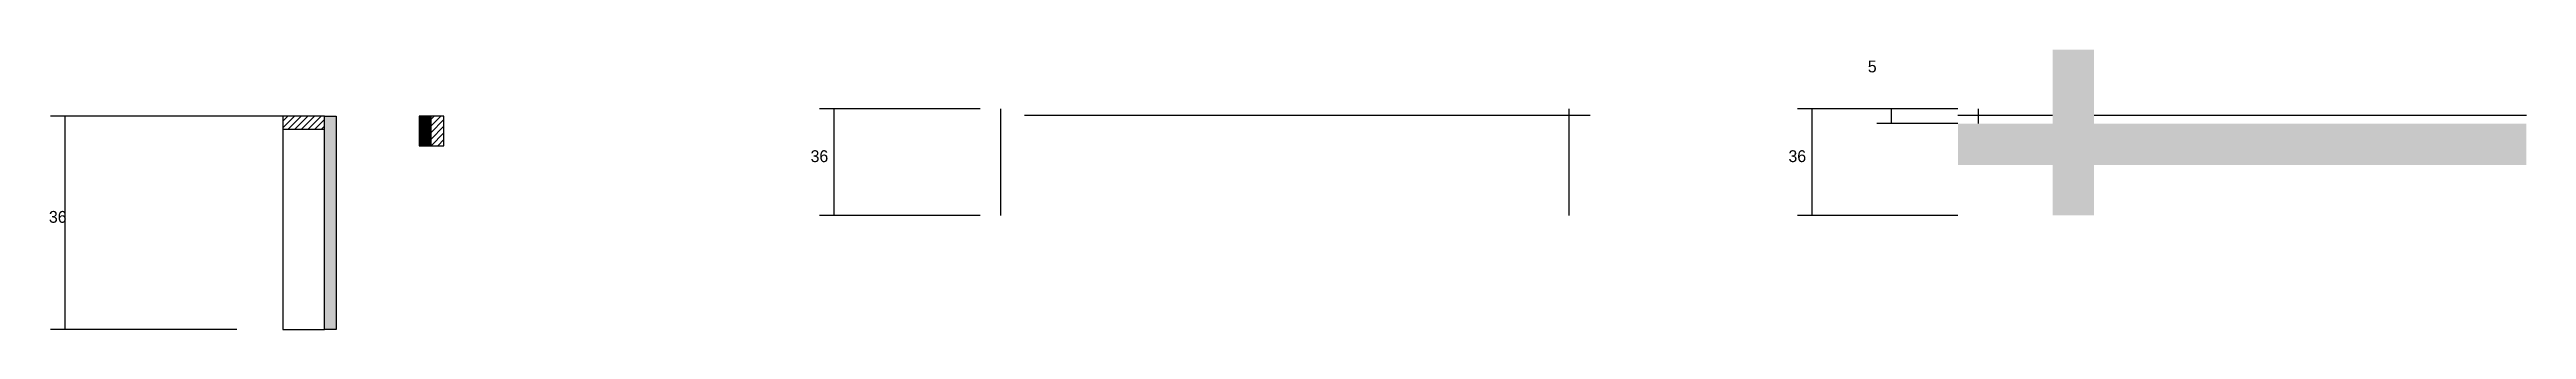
# Model space of a CAD drawing. Header units: metres. Extents: x -65046 to 21926, y -45195 to 1016.
# Drawn here: x 4684 to 5520, y -44957 to -44862 of the extents above; entities that cross this region are included whole.
import ezdxf

# ---------------------------------------------------------------- set-up
doc = ezdxf.new("R2010")
doc.units = ezdxf.units.M
for name, color, linetype in [('COTA', 241, 'Continuous'), ('Hachura', 253, 'Continuous'), ('Madeira', 126, 'Continuous'), ('Painéis', 200, 'Continuous'), ('SARR_2.2x7', 40, 'Continuous'), ('SARR_EDITAR', 141, 'Continuous')]:
    doc.layers.add(name, color=color, linetype=linetype)

msp = doc.modelspace()

# ---------------------------------------------------------------- texts
at = {"layer": 'COTA'}
for s, p in [('5', (5298.1, -44870.2)), ('36', (4941.1, -44900.5)), ('36', (5271.3, -44900.5)), ('36', (4683.9, -44921))]:
    msp.add_text(s, height=4, dxfattribs=at).set_placement(p)

# ---------------------------------------------------------------- hatches: boundary and pattern name
at = {"layer": 'COTA'}
h = msp.add_hatch(dxfattribs=at)
h.set_pattern_fill('AR-CONC', scale=0.03)
h.paths.add_polyline_path([(5520.5, -44901.5), (5520.5, -44887.5), (5374.5, -44887.5), (5374.5, -44882.5), (5374.5, -44862.5), (5360.5, -44862.5), (5360.5, -44882.5), (5360.5, -44887.5), (5328.5, -44887.5), (5328.5, -44901.5), (5360.5, -44901.5), (5360.5, -44918.5), (5374.5, -44918.5), (5374.5, -44901.5)])
at = {"layer": 'Hachura'}
h = msp.add_hatch(dxfattribs=at)
h.set_pattern_fill('ANSI31', scale=0.5)
h.paths.add_polyline_path([(4776.9, -44889.4), (4776.9, -44885), (4776.9, -44885), (4762.9, -44885), (4762.9, -44885), (4762.9, -44889.4), (4762.9, -44889.4), (4776.9, -44889.4)])
h = msp.add_hatch(color=8, dxfattribs=at)
h.dxf.hatch_style = 1
h.paths.add_polyline_path([(4780.9, -44885), (4776.9, -44885), (4776.9, -44885), (4776.9, -44957), (4776.9, -44957), (4780.9, -44957), (4780.9, -44957), (4780.9, -44885)])
h = msp.add_hatch(color=8, dxfattribs=at)
h.dxf.hatch_style = 1
h.paths.add_polyline_path([(4812.9, -44885), (4808.9, -44885), (4808.9, -44885), (4808.9, -44895), (4808.9, -44895), (4812.9, -44895), (4812.9, -44895), (4812.9, -44885)])
h = msp.add_hatch(dxfattribs=at)
h.set_pattern_fill('ANSI31', scale=0.5)
h.paths.add_polyline_path([(4812.9, -44895), (4817.3, -44895), (4817.3, -44895), (4817.3, -44885), (4817.3, -44885), (4812.9, -44885), (4812.9, -44885), (4812.9, -44895)])

# ---------------------------------------------------------------- linework, layer by layer
at = {"layer": 'COTA'}
for p, q in [((4762.9, -44885), (4684.4, -44885)), ((4689.4, -44957), (4689.4, -44885)), ((4998.3, -44882.5), (4944.1, -44882.5)), ((4949.1, -44918.5), (4949.1, -44882.5)), ((5328.5, -44882.5), (5274.3, -44882.5)), ((5279.3, -44918.5), (5279.3, -44882.5)), ((5328.5, -44882.5), (5301.1, -44882.5)), ((5328.5, -44887.5), (5301.1, -44887.5)), ((5306.1, -44887.5), (5306.1, -44882.5)), ((4998.3, -44918.5), (4944.1, -44918.5)), ((5328.5, -44918.5), (5274.3, -44918.5)), ((4747.3, -44957), (4684.4, -44957))]:
    msp.add_line(p, q, dxfattribs=at)
at = {"layer": 'Madeira'}
for points in [[(4776.9, -44889.4), (4776.9, -44885), (4762.9, -44885), (4762.9, -44889.4)], [(4776.9, -44885), (4762.9, -44885), (4762.9, -44957), (4776.9, -44957)], [(4812.9, -44895), (4817.3, -44895), (4817.3, -44885), (4812.9, -44885)]]:
    msp.add_lwpolyline(points, close=True, dxfattribs=at)
at = {"layer": 'Painéis'}
for points in [[(4776.9, -44885), (4780.9, -44885), (4780.9, -44957), (4776.9, -44957)], [(4812.9, -44885), (4808.9, -44885), (4808.9, -44895), (4812.9, -44895)]]:
    msp.add_lwpolyline(points, close=True, dxfattribs=at)
at = {"layer": 'SARR_2.2x7'}
for p, q in [((5005.3, -44918.5), (5005.3, -44882.5)), ((5013.3, -44884.7), (5204.3, -44884.7)), ((5197.3, -44918.5), (5197.3, -44882.5)), ((5335.5, -44887.5), (5335.5, -44882.5))]:
    msp.add_line(p, q, dxfattribs=at)
at = {"layer": 'SARR_EDITAR'}
for p, q in [((5328.5, -44884.7), (5360.5, -44884.7)), ((5374.5, -44884.7), (5520.5, -44884.7))]:
    msp.add_line(p, q, dxfattribs=at)

msp.set_redraw_order([(e.dxf.handle, doc.entitydb.next_handle()) for e in msp.query("TEXT MTEXT ATTDEF DIMENSION ARC_DIMENSION")])  # texts and dimensions are drawn at this point

doc.saveas('drawing.dxf')
